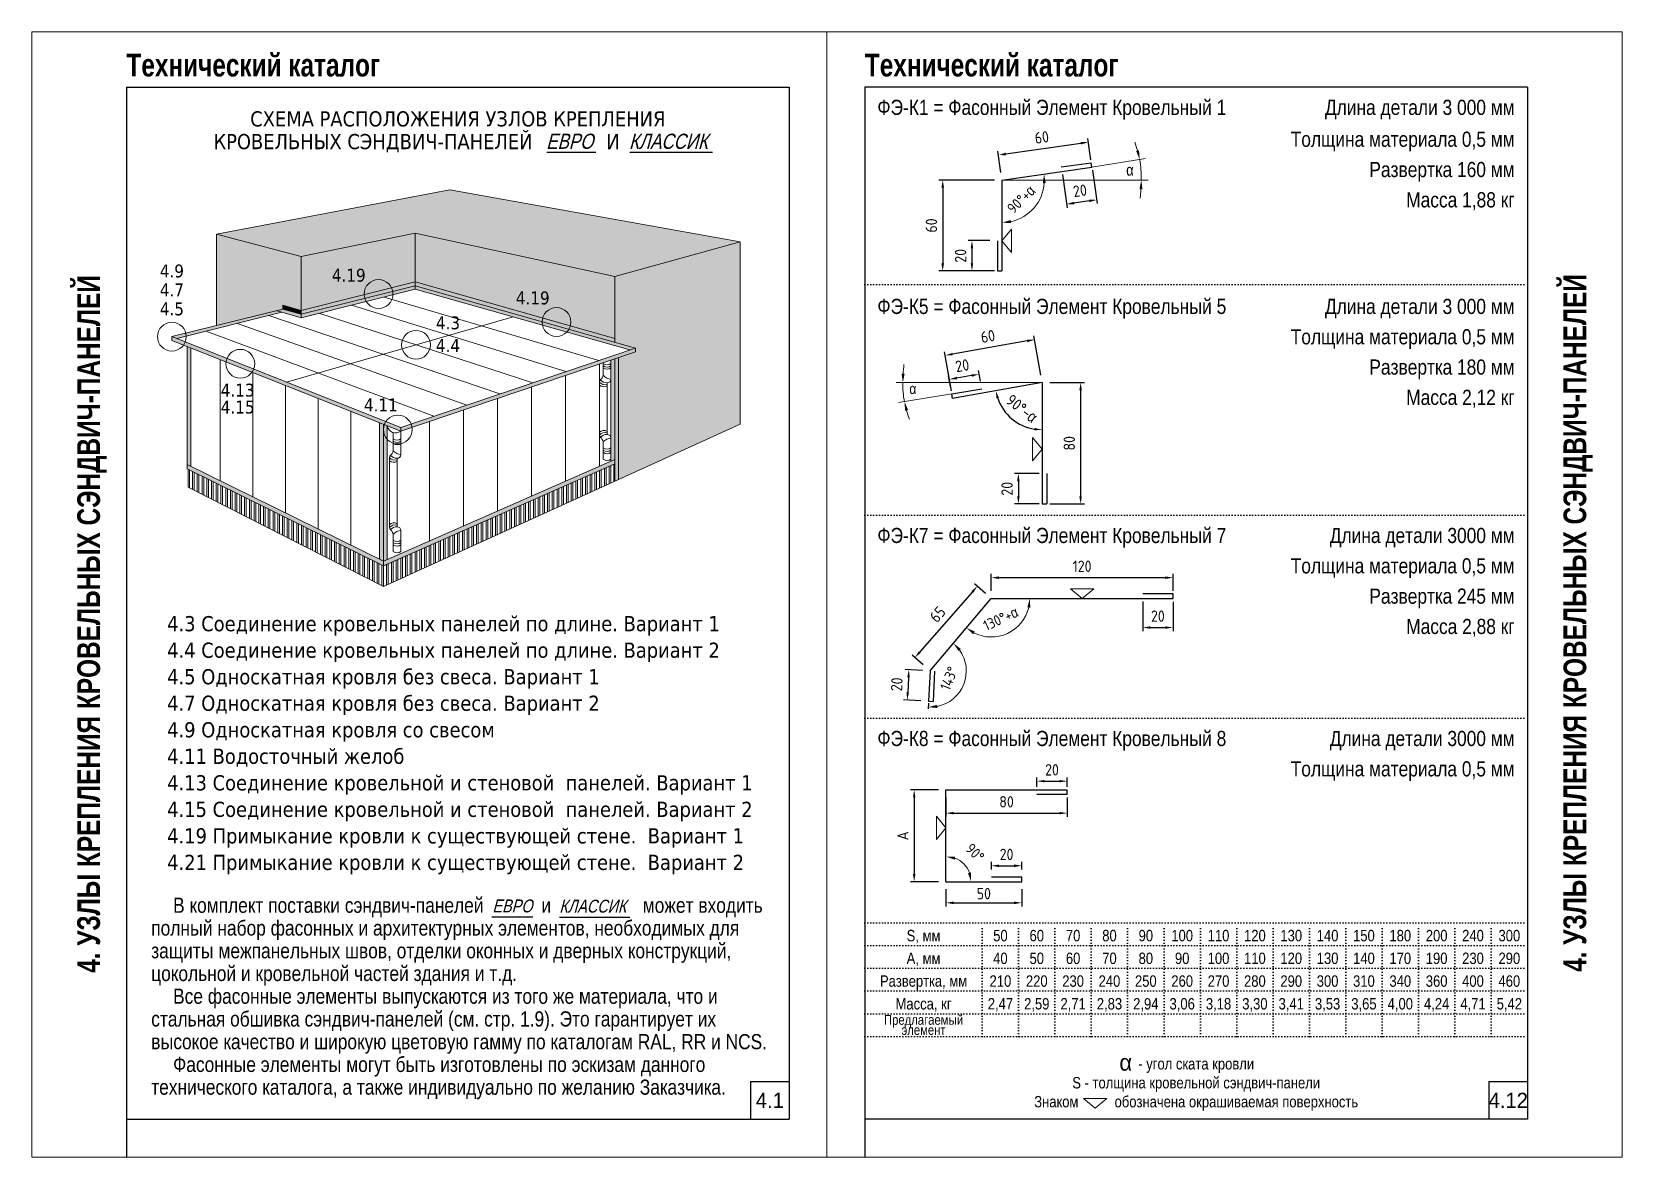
# Model space of a CAD drawing. Extents: x 5821 to 16321, y -13531 to 5774.
# Drawn here: x 5821 to 7921, y -9076 to -7591 of the extents above; entities that cross this region are included whole.
import ezdxf
from ezdxf.enums import TextEntityAlignment as Align

# ---------------------------------------------------------------- set-up
doc = ezdxf.new("R2010")
doc.units = 0
doc.header["$LTSCALE"] = 3
doc.linetypes.add('DOT2', pattern=[0.125, 0, -0.125])
doc.layers.get('0').update_dxf_attribs({"linetype": 'CONTINUOUS', "lineweight": 30})
doc.layers.get('DEFPOINTS').update_dxf_attribs({"linetype": 'CONTINUOUS'})
for name, color, linetype, lineweight in [('new_fill', 8, 'CONTINUOUS', 13), ('RAZMER', 7, 'CONTINUOUS', 9), ('Нащельники', 1, 'CONTINUOUS', 30), ('размер', 7, 'CONTINUOUS', 13), ('тонкий контур', 8, 'CONTINUOUS', 9)]:
    doc.layers.add(name, color=color, linetype=linetype, lineweight=lineweight)
doc.layers.add('Punktir', color=7, linetype='CONTINUOUS')
doc.styles.add('LOGO', font='HATTEN.TTF')
doc.styles.add('ROMANS', font='romans.shx', dxfattribs={"width": 0.85})
doc.styles.get("Standard").update_dxf_attribs({"font": 'TAHOMA.TTF'})
doc.styles.add('style1', font='ARIALN.TTF')
doc.styles.add('style2', font='impact.TTF')
doc.styles.add('курсив', font='ARIAL.TTF', dxfattribs={"width": 0.8, "oblique": 15})
doc.dimstyles.new('2.5', dxfattribs={"dimscale": 5, "dimtxt": 3, "dimasz": 2, "dimexe": 1, "dimexo": 2, "dimgap": 0, "dimtad": 0, "dimdec": 0, "dimlfac": 0.5, "dimzin": 9, "dimdsep": 46, "dimtxsty": 'ROMANS', "dimcen": -3, "dimdle": 1, "dimclrd": 256, "dimclre": 256, "dimclrt": 256, "dimadec": 0, "dimazin": 0, "dimtfac": 1, "dimtdec": 0, "dimtofl": 0, "dimtmove": 2, "dimatfit": 3, "dimfxl": 0, "dimtvp": 1, "dimtolj": 1, "dimtzin": 9, "dimarcsym": 0})
doc.dimstyles.get("Standard").update_dxf_attribs({"dimscale": 0, "dimtxt": 3, "dimasz": 3, "dimexe": 2.5, "dimexo": 2.5, "dimgap": 1.5, "dimtad": 0, "dimdec": 0, "dimzin": 9, "dimdsep": 46, "dimtxsty": 'ROMANS', "dimcen": -3, "dimdle": 1.25, "dimadec": 0, "dimazin": 0, "dimtfac": 0.75, "dimtdec": 0, "dimtofl": 0, "dimtmove": 2, "dimatfit": 3, "dimfxl": 0, "dimtvp": 1.5, "dimtolj": 1, "dimtzin": 0, "dimarcsym": 0})
pattern_1 = [(90, (-4683.2164, -11223.882), (-6.25, 1e-15), []), (90, (-4685.426, -11221.6725), (-6.25, 1e-15), [])]

msp = doc.modelspace()

# ---------------------------------------------------------------- texts
at = {"style": 'style1'}
for s, p in [('ФЭ-К1 = Фасонный Элемент Кровельный 1', (6937.63, -7700.91)), ('ФЭ-К5 = Фасонный Элемент Кровельный 5', (6937.63, -7963.58)), ('ФЭ-К7 = Фасонный Элемент Кровельный 7', (6937.63, -8265.84)), ('ФЭ-К8 = Фасонный Элемент Кровельный 8', (6937.63, -8533.74))]:
    msp.add_text(s, height=20, dxfattribs=at).set_placement(p)
for s, p in [('Длина детали 3 000 мм', (7779.09, -7700.91)), ('Толщина материала 0,5 мм', (7779.09, -7742.95)), ('Развертка 160 мм', (7779.09, -7782.93)), ('Масса 1,88 кг', (7779.09, -7822.93)), ('Длина детали 3 000 мм', (7779.09, -7963.58)), ('Длина детали 3 000 мм', (7779.09, -7963.58)), ('Толщина материала 0,5 мм', (7779.09, -8003.62)), ('Толщина материала 0,5 мм', (7779.09, -8003.62)), ('Развертка 180 мм', (7779.09, -8043.6)), ('Масса 2,12 кг', (7779.09, -8083.6)), ('Длина детали 3000 мм', (7779.09, -8265.84)), ('Толщина материала 0,5 мм', (7779.09, -8305.88)), ('Развертка 245 мм', (7779.09, -8345.88)), ('Масса 2,88 кг', (7779.09, -8385.88)), ('Длина детали 3000 мм', (7779.09, -8533.74)), ('Толщина материала 0,5 мм', (7779.09, -8573.78))]:
    msp.add_text(s, height=20, dxfattribs=at).set_placement(p, align=Align.RIGHT)
for s, p in [('СХЕМА РАСПОЛОЖЕНИЯ УЗЛОВ КРЕПЛЕНИЯ', (6383.59, -7716.09)), ('КРОВЕЛЬНЫХ СЭНДВИЧ-ПАНЕЛЕЙ', (6271.58, -7746.09)), ('И', (6588.5, -7746.09))]:
    msp.add_text(s, height=20).set_placement(p, align=Align.CENTER)
at = {"color": 1, "style": 'курсив', "oblique": 15, "width": 0.8}
for s, height, p in [('ЕВРО', 20, (6500.31, -7735.66)), ('КЛАССИК', 20, (6609.72, -7735.66)), ('ЕВРО', 17, (6429.25, -8744.72)), ('КЛАССИК', 17, (6517.64, -8745.02))]:
    msp.add_text(s, height=height, dxfattribs=at).set_placement(p, align=Align.MIDDLE_LEFT)
for s, p in [('4.9', (6006.05, -7906.83)), ('4.19', (6239.57, -7912.41)), ('4.7', (6006.05, -7931.83)), ('4.19', (6482.52, -7942.38)), ('4.5', (6006.05, -7956.83)), ('4.3', (6370.6, -7975.25)), ('4.4', (6370.6, -8005.11)), ('4.13', (6092.9, -8064.07)), ('4.15', (6092.9, -8086.42)), ('4.11', (6281.98, -8083.58))]:
    msp.add_text(s, height=17).set_placement(p, align=Align.MIDDLE_CENTER)
for s, p in [('4.3 Соединение кровельных панелей по длине. Вариант 1', (5999.8, -8372.23)), ('4.4 Соединение кровельных панелей по длине. Вариант 2', (5999.8, -8407.23)), ('4.5 Односкатная кровля без свеса. Вариант 1', (5999.8, -8442.23)), ('4.7 Односкатная кровля без свеса. Вариант 2', (5999.8, -8477.23)), ('4.9 Односкатная кровля со свесом', (5999.8, -8512.23)), ('4.11 Водосточный желоб', (5999.8, -8547.23)), ('4.13 Соединение кровельной и стеновой  панелей. Вариант 1', (5999.8, -8582.23)), ('4.15 Соединение кровельной и стеновой  панелей. Вариант 2', (5999.8, -8617.23)), ('4.19 Примыкание кровли к существующей стене.  Вариант 1', (5999.8, -8652.23)), ('4.21 Примыкание кровли к существующей стене.  Вариант 2', (5999.8, -8687.23))]:
    msp.add_text(s, height=20).set_placement(p, align=Align.MIDDLE_LEFT)
at = {"style": 'style1'}
for s, p in [('В комплект поставки сэндвич-панелей            и                   может входить', (6007.66, -8743.81)), ('полный набор фасонных и архитектурных элементов, необходимых для', (5978.77, -8773.81)), ('защиты межпанельных швов, отделки оконных и дверных конструкций,', (5978.77, -8803.81)), ('цокольной и кровельной частей здания и т.д.', (5978.77, -8833.81)), ('Все фасонные элементы выпускаются из того же материала, что и ', (6007.66, -8863.81)), ('стальная обшивка сэндвич-панелей (см. стр. 1.9). Это гарантирует их', (5978.77, -8893.81)), ('высокое качество и широкую цветовую гамму по каталогам RAL, RR и NCS.', (5978.77, -8923.81)), ('Фасонные элементы могут быть изготовлены по эскизам данного', (6007.66, -8953.81)), ('технического каталога, а также индивидуально по желанию Заказчика.', (5978.77, -8983.81))]:
    msp.add_text(s, height=20, dxfattribs=at).set_placement(p, align=Align.MIDDLE_LEFT)
for s, height, p in [('S, мм', 15, (6998.59, -8791.34)), ('50', 15, (7100.09, -8791.34)), ('60', 15, (7148.09, -8791.34)), ('70', 15, (7196.09, -8791.34)), ('80', 15, (7244.09, -8791.34)), ('90', 15, (7292.09, -8791.34)), ('100', 15, (7340.09, -8791.34)), ('110', 15, (7388.09, -8791.34)), ('120', 15, (7436.09, -8791.34)), ('130', 15, (7484.09, -8791.34)), ('140', 15, (7532.09, -8791.34)), ('150', 15, (7580.09, -8791.34)), ('180', 15, (7628.09, -8791.34)), ('200', 15, (7676.09, -8791.34)), ('240', 15, (7724.09, -8791.34)), ('300', 15, (7772.09, -8791.34)), ('А, мм', 15, (6998.59, -8821.34)), ('40', 15, (7100.09, -8821.34)), ('50', 15, (7148.09, -8821.34)), ('60', 15, (7196.09, -8821.34)), ('70', 15, (7244.09, -8821.34)), ('80', 15, (7292.09, -8821.34)), ('90', 15, (7340.09, -8821.34)), ('100', 15, (7388.09, -8821.34)), ('110', 15, (7436.09, -8821.34)), ('120', 15, (7484.09, -8821.34)), ('130', 15, (7532.09, -8821.34)), ('140', 15, (7580.09, -8821.34)), ('170', 15, (7628.09, -8821.34)), ('190', 15, (7676.09, -8821.34)), ('230', 15, (7724.09, -8821.34)), ('290', 15, (7772.09, -8821.34)), ('Развертка, мм', 15, (6998.59, -8851.34)), ('210', 15, (7100.09, -8851.34)), ('220', 15, (7148.09, -8851.34)), ('230', 15, (7196.09, -8851.34)), ('240', 15, (7244.09, -8851.34)), ('250', 15, (7292.09, -8851.34)), ('260', 15, (7340.09, -8851.34)), ('270', 15, (7388.09, -8851.34)), ('280', 15, (7436.09, -8851.34)), ('290', 15, (7484.09, -8851.34)), ('300', 15, (7532.09, -8851.34)), ('310', 15, (7580.09, -8851.34)), ('340', 15, (7628.09, -8851.34)), ('360', 15, (7676.09, -8851.34)), ('400', 15, (7724.09, -8851.34)), ('460', 15, (7772.09, -8851.34)), ('Масса, кг', 15, (6998.59, -8881.34)), ('2,47', 15, (7100.09, -8881.34)), ('2,59', 15, (7148.09, -8881.34)), ('2,71', 15, (7196.09, -8881.34)), ('2,83', 15, (7244.09, -8881.34)), ('2,94', 15, (7292.09, -8881.34)), ('3,06', 15, (7340.09, -8881.34)), ('3,18', 15, (7388.09, -8881.34)), ('3,30', 15, (7436.09, -8881.34)), ('3,41', 15, (7484.09, -8881.34)), ('3,53', 15, (7532.09, -8881.34)), ('3,65', 15, (7580.09, -8881.34)), ('4,00', 15, (7628.09, -8881.34)), ('4,24', 15, (7676.09, -8881.34)), ('4,71', 15, (7724.09, -8881.34)), ('5,42', 15, (7772.09, -8881.34)), ('Предлагаемый', 13, (6998.59, -8901.51)), ('элемент', 13, (6998.59, -8914.92)), ('- угол ската кровли', 15, (7358.59, -8960.5)), ('S - толщина кровельной сэндвич-панели', 15, (7358.59, -8985.5)), ('Знаком          обозначена окрашиваемая поверхность', 15, (7358.59, -9010.5))]:
    msp.add_text(s, height=height, dxfattribs=at).set_placement(p, align=Align.CENTER)
at = {"insert": (7265.56, -8951.39), "char_height": 13, "attachment_point": 5, "style": 'style1'}
msp.add_mtext('\\A1;{\\fGreekS|b0|i0|c204|p0;\\H1.667x;a}', dxfattribs=at)
at = {"layer": 'new_fill', "style": 'style2'}
for p in [(5946.09, -7650.19), (6921.1, -7650.19)]:
    msp.add_text('Технический каталог', height=30, dxfattribs=at).set_placement(p)
msp.add_text('4. УЗЛЫ КРЕПЛЕНИЯ КРОВЕЛЬНЫХ СЭНДВИЧ-ПАНЕЛЕЙ', height=30, rotation=90, dxfattribs=at).set_placement((5911.09, -8372.67), align=Align.CENTER)
msp.add_text('4. УЗЛЫ КРЕПЛЕНИЯ КРОВЕЛЬНЫХ СЭНДВИЧ-ПАНЕЛЕЙ', height=30, rotation=90, dxfattribs=at).set_placement((7858.59, -8371.36), align=Align.MIDDLE_CENTER)
at = {"layer": 'new_fill', "style": 'LOGO'}
for s, p in [('4.1', (6795.64, -9001.24)), ('4.12', (7770.64, -9001.24))]:
    msp.add_text(s, height=20, dxfattribs=at).set_placement(p, align=Align.MIDDLE_CENTER)
at = {"layer": 'RAZMER', "attachment_point": 5, "style": 'ROMANS'}
for insert, char_height in [((7271.09, -7773.62), 15), ((6984.5, -8062.31), 14)]:
    msp.add_mtext('\\A1;{\\fGreekS|b0|i0|c204|p0;α}', dxfattribs=dict(at, insert=insert, char_height=char_height))

# ---------------------------------------------------------------- blocks, each defined once
blk = doc.blocks.new('*D1060')
at = {"layer": 'DEFPOINTS', "color": 0, "transparency": 16777216}
for p in [(7216.2, -7736.9), (7220.9, -7769.9), (7102.1, -7786.8)]:
    blk.add_point(p, dxfattribs=at)
at = {"layer": 'RAZMER', "lineweight": -2, "transparency": 16777216}
for p, q in [((7100.7, -7776.9), (7096.7, -7748.9)), ((7107.3, -7752.4), (7206.3, -7738.3)), ((7219.5, -7760), (7215.5, -7731.9))]:
    blk.add_line(p, q, dxfattribs=at)
at = {"layer": 'RAZMER', "transparency": 16777216}
for points in [[(7206, -7736.6), (7206.5, -7739.9), (7216.2, -7736.9)], [(7107, -7750.8), (7107.5, -7754.1), (7097.4, -7753.9)]]:
    blk.add_solid(points, dxfattribs=at)
at = {"layer": 'RAZMER', "transparency": 16777216, "insert": (7154.7, -7730.5), "char_height": 15, "attachment_point": 5, "rotation": 8.1376, "style": 'ROMANS'}
blk.add_mtext('\\A1;60', dxfattribs=at)
blk = doc.blocks.new('*D1061')
at = {"layer": 'DEFPOINTS', "color": 0, "transparency": 16777216}
for p in [(7102.1, -7786.8), (7023.9, -7906.8), (7102.1, -7906.8)]:
    blk.add_point(p, dxfattribs=at)
at = {"layer": 'RAZMER', "lineweight": -2, "transparency": 16777216}
for p, q in [((7092.1, -7786.8), (7018.9, -7786.8)), ((7023.9, -7796.8), (7023.9, -7896.8)), ((7092.1, -7906.8), (7018.9, -7906.8))]:
    blk.add_line(p, q, dxfattribs=at)
at = {"layer": 'RAZMER', "transparency": 16777216}
for points in [[(7022.2, -7796.8), (7025.6, -7796.8), (7023.9, -7786.8)], [(7022.2, -7896.8), (7025.6, -7896.8), (7023.9, -7906.8)]]:
    blk.add_solid(points, dxfattribs=at)
at = {"layer": 'RAZMER', "transparency": 16777216, "insert": (7008.9, -7846.8), "char_height": 15, "attachment_point": 5, "rotation": 90, "style": 'ROMANS'}
blk.add_mtext('\\A1;60', dxfattribs=at)
blk = doc.blocks.new('*D1062')
at = {"layer": 'DEFPOINTS', "color": 0, "transparency": 16777216}
for p in [(7096.1, -7866.8), (7062.5, -7906.8), (7096.1, -7906.8)]:
    blk.add_point(p, dxfattribs=at)
at = {"layer": 'RAZMER', "lineweight": -2, "transparency": 16777216}
for p, q in [((7086.1, -7866.8), (7057.5, -7866.8)), ((7062.5, -7876.8), (7062.5, -7896.8)), ((7086.1, -7906.8), (7057.5, -7906.8))]:
    blk.add_line(p, q, dxfattribs=at)
at = {"layer": 'RAZMER', "transparency": 16777216}
for points in [[(7060.8, -7876.8), (7064.1, -7876.8), (7062.5, -7866.8)], [(7060.8, -7896.8), (7064.1, -7896.8), (7062.5, -7906.8)]]:
    blk.add_solid(points, dxfattribs=at)
at = {"layer": 'RAZMER', "transparency": 16777216, "insert": (7047.5, -7886.8), "char_height": 15, "attachment_point": 5, "rotation": 90, "style": 'ROMANS'}
blk.add_mtext('\\A1;20', dxfattribs=at)
blk = doc.blocks.new('*D1063')
at = {"layer": 'DEFPOINTS', "color": 0, "transparency": 16777216}
for p in [(7220.9, -7769.9), (7102.1, -7786.8), (7102.1, -7786.8), (7153.1, -7810.2), (7102.1, -7906.8)]:
    blk.add_point(p, dxfattribs=at)
at = {"layer": 'RAZMER', "color": 0, "lineweight": 0, "transparency": 16777216}
blk.add_arc((7102.1, -7786.8), 56.1, 282.2747, 355.8629, dxfattribs=at)
at = {"layer": 'RAZMER', "color": 0, "transparency": 16777216}
for points in [[(7156.1, -7791), (7160.1, -7790.8), (7157.7, -7778.9)], [(7114.2, -7843.7), (7113.8, -7839.7), (7102.1, -7843)]]:
    blk.add_solid(points, dxfattribs=at)
at = {"layer": 'RAZMER', "color": 0, "transparency": 16777216, "insert": (7127.5, -7812.4), "char_height": 14, "attachment_point": 5, "rotation": 44.9042, "style": 'ROMANS'}
blk.add_mtext('\\A1;{\\Fromans.shx|c204;90}°{\\Fromans.shx|c204;+\\fGreekS|b0|i0|c204|p0;α}', dxfattribs=at)
blk = doc.blocks.new('*D1064')
at = {"layer": 'DEFPOINTS', "color": 0, "transparency": 16777216}
for p in [(7180.4, -7769.6), (7220, -7763.9), (7187.5, -7818.6)]:
    blk.add_point(p, dxfattribs=at)
at = {"layer": 'RAZMER', "lineweight": -2, "transparency": 16777216}
for p, q in [((7181.9, -7779.5), (7188.2, -7823.6)), ((7221.5, -7773.8), (7227.8, -7817.9)), ((7217.2, -7814.4), (7197.4, -7817.2))]:
    blk.add_line(p, q, dxfattribs=at)
at = {"layer": 'RAZMER', "transparency": 16777216}
for points in [[(7197.1, -7815.6), (7197.6, -7818.9), (7187.5, -7818.6)], [(7216.9, -7812.7), (7217.4, -7816), (7227.1, -7813)]]:
    blk.add_solid(points, dxfattribs=at)
at = {"layer": 'RAZMER', "transparency": 16777216, "insert": (7205.1, -7800.9), "char_height": 15, "attachment_point": 5, "rotation": 8.1376, "style": 'ROMANS'}
blk.add_mtext('\\A1;20', dxfattribs=at)
blk = doc.blocks.new('*D1065')
at = {"layer": 'DEFPOINTS', "color": 0, "transparency": 16777216}
for p in [(7155.2, -8054.2), (7155.2, -8214.2), (7206, -8214.2)]:
    blk.add_point(p, dxfattribs=at)
at = {"layer": 'RAZMER', "lineweight": -2, "transparency": 16777216}
for p, q in [((7165.2, -8054.2), (7211, -8054.2)), ((7206, -8064.2), (7206, -8204.2)), ((7165.2, -8214.2), (7211, -8214.2))]:
    blk.add_line(p, q, dxfattribs=at)
at = {"layer": 'RAZMER', "transparency": 16777216}
for points in [[(7204.3, -8064.2), (7207.6, -8064.2), (7206, -8054.2)], [(7204.3, -8204.2), (7207.6, -8204.2), (7206, -8214.2)]]:
    blk.add_solid(points, dxfattribs=at)
at = {"layer": 'RAZMER', "transparency": 16777216, "insert": (7191, -8134.2), "char_height": 15, "attachment_point": 5, "rotation": 90, "style": 'ROMANS'}
blk.add_mtext('\\A1;80', dxfattribs=at)
blk = doc.blocks.new('*D1066')
at = {"layer": 'DEFPOINTS', "color": 0, "transparency": 16777216}
for p in [(7161.2, -8174.2), (7123.8, -8214.2), (7161.2, -8214.2)]:
    blk.add_point(p, dxfattribs=at)
at = {"layer": 'RAZMER', "lineweight": -2, "transparency": 16777216}
for p, q in [((7151.2, -8174.2), (7118.8, -8174.2)), ((7123.8, -8184.2), (7123.8, -8204.2)), ((7151.2, -8214.2), (7118.8, -8214.2))]:
    blk.add_line(p, q, dxfattribs=at)
at = {"layer": 'RAZMER', "transparency": 16777216}
for points in [[(7122.1, -8184.2), (7125.4, -8184.2), (7123.8, -8174.2)], [(7122.1, -8204.2), (7125.4, -8204.2), (7123.8, -8214.2)]]:
    blk.add_solid(points, dxfattribs=at)
at = {"layer": 'RAZMER', "transparency": 16777216, "insert": (7108.8, -8194.2), "char_height": 15, "attachment_point": 5, "rotation": 90, "style": 'ROMANS'}
blk.add_mtext('\\A1;20', dxfattribs=at)
blk = doc.blocks.new('*D1067')
at = {"layer": 'DEFPOINTS', "color": 0, "transparency": 16777216}
for p in [(7027, -8018.3), (7155.2, -8054.2), (7037, -8075)]:
    blk.add_point(p, dxfattribs=at)
at = {"layer": 'RAZMER', "lineweight": -2, "transparency": 16777216}
for p, q in [((7135.3, -7999.2), (7036.9, -8016.6)), ((7153.5, -8044.3), (7144.3, -7992.6)), ((7035.3, -8065.2), (7026.1, -8013.4))]:
    blk.add_line(p, q, dxfattribs=at)
at = {"layer": 'RAZMER', "transparency": 16777216}
for points in [[(7135.1, -7997.6), (7135.6, -8000.9), (7145.2, -7997.5)], [(7036.6, -8014.9), (7037.2, -8018.2), (7027, -8018.3)]]:
    blk.add_solid(points, dxfattribs=at)
at = {"layer": 'RAZMER', "transparency": 16777216, "insert": (7083.5, -7993.1), "char_height": 15, "attachment_point": 5, "rotation": 10, "style": 'ROMANS'}
blk.add_mtext('\\A1;60', dxfattribs=at)
blk = doc.blocks.new('*D1068')
at = {"layer": 'DEFPOINTS', "color": 0, "transparency": 16777216}
for p in [(7032.6, -8049.9), (7075.4, -8062.2), (7036, -8069.1)]:
    blk.add_point(p, dxfattribs=at)
at = {"layer": 'RAZMER', "lineweight": -2, "transparency": 16777216}
for p, q in [((7073.6, -8052.3), (7071.1, -8038)), ((7034.2, -8059.3), (7031.7, -8045)), ((7062.1, -8044.7), (7042.4, -8048.2))]:
    blk.add_line(p, q, dxfattribs=at)
at = {"layer": 'RAZMER', "transparency": 16777216}
for points in [[(7061.8, -8043.1), (7062.4, -8046.4), (7072, -8043)], [(7042.1, -8046.5), (7042.7, -8049.8), (7032.6, -8049.9)]]:
    blk.add_solid(points, dxfattribs=at)
at = {"layer": 'RAZMER', "transparency": 16777216, "insert": (7049.7, -8031.7), "char_height": 15, "attachment_point": 5, "rotation": 10, "style": 'ROMANS'}
blk.add_mtext('\\A1;20', dxfattribs=at)
blk = doc.blocks.new('*D1069')
at = {"layer": 'DEFPOINTS', "color": 0, "transparency": 16777216}
for p in [(7155.2, -8054.2), (7155.2, -8054.2), (7037, -8075), (7105.3, -8091.3), (7155.2, -8214.2)]:
    blk.add_point(p, dxfattribs=at)
at = {"layer": 'RAZMER', "lineweight": -2, "transparency": 16777216}
blk.add_arc((7155.2, -8054.2), 62.2, 199.226, 260.774, dxfattribs=at)
at = {"layer": 'RAZMER', "transparency": 16777216}
for points in [[(7094.9, -8075.1), (7098.1, -8074.2), (7094, -8065)], [(7145.4, -8113.9), (7145.1, -8117.2), (7155.2, -8116.4)]]:
    blk.add_solid(points, dxfattribs=at)
at = {"layer": 'RAZMER', "transparency": 16777216, "insert": (7128.4, -8088.3), "char_height": 15, "attachment_point": 5, "rotation": 321.9081, "style": 'ROMANS'}
blk.add_mtext('\\A1;{\\Fromans.shx|c204;90°-\\fGreekS|b0|i0|c204|p0;α}', dxfattribs=at)
blk = doc.blocks.new('*D1070')
at = {"layer": 'DEFPOINTS', "color": 0, "transparency": 16777216}
for p in [(7028.2, -8712.7), (7128.2, -8712.7), (7128.2, -8740.6)]:
    blk.add_point(p, dxfattribs=at)
at = {"layer": 'RAZMER', "lineweight": -2, "transparency": 16777216}
for p, q in [((7028.2, -8722.7), (7028.2, -8745.6)), ((7128.2, -8722.7), (7128.2, -8745.6)), ((7038.2, -8740.6), (7118.2, -8740.6))]:
    blk.add_line(p, q, dxfattribs=at)
at = {"layer": 'RAZMER', "transparency": 16777216}
for points in [[(7038.2, -8739), (7038.2, -8742.3), (7028.2, -8740.6)], [(7118.2, -8739), (7118.2, -8742.3), (7128.2, -8740.6)]]:
    blk.add_solid(points, dxfattribs=at)
at = {"layer": 'RAZMER', "transparency": 16777216, "insert": (7078.2, -8728.4), "char_height": 15, "attachment_point": 5, "style": 'ROMANS'}
blk.add_mtext('\\A1;{\\Fromans.shx|c204;50}', dxfattribs=at)
blk = doc.blocks.new('*D1071')
at = {"layer": 'DEFPOINTS', "color": 0, "transparency": 16777216}
for p in [(7028.2, -8591.6), (6986.2, -8712.7), (7028.2, -8712.7)]:
    blk.add_point(p, dxfattribs=at)
at = {"layer": 'RAZMER', "lineweight": -2, "transparency": 16777216}
for p, q in [((7018.2, -8591.6), (6981.2, -8591.6)), ((6986.2, -8601.6), (6986.2, -8702.7)), ((7018.2, -8712.7), (6981.2, -8712.7))]:
    blk.add_line(p, q, dxfattribs=at)
at = {"layer": 'RAZMER', "transparency": 16777216}
for points in [[(6984.6, -8601.6), (6987.9, -8601.6), (6986.2, -8591.6)], [(6984.6, -8702.7), (6987.9, -8702.7), (6986.2, -8712.7)]]:
    blk.add_solid(points, dxfattribs=at)
at = {"layer": 'RAZMER', "transparency": 16777216, "insert": (6971.2, -8652.2), "char_height": 15, "attachment_point": 5, "rotation": 90, "style": 'ROMANS'}
blk.add_mtext('\\A1;{\\Fromans.shx|c204;А}', dxfattribs=at)
blk = doc.blocks.new('*D1072')
at = {"layer": 'DEFPOINTS', "color": 0, "transparency": 16777216}
for p in [(7007.2, -8434.6), (6977.1, -8473.1), (7005.1, -8474.5)]:
    blk.add_point(p, dxfattribs=at)
at = {"layer": 'RAZMER', "lineweight": -2, "transparency": 16777216}
for p, q in [((6997.2, -8434.1), (6974.2, -8432.9)), ((6978.7, -8443.1), (6977.7, -8463.1)), ((6995.1, -8474), (6972.1, -8472.8))]:
    blk.add_line(p, q, dxfattribs=at)
at = {"layer": 'RAZMER', "transparency": 16777216}
for points in [[(6977, -8443), (6980.4, -8443.2), (6979.2, -8433.1)], [(6976, -8463), (6979.3, -8463.2), (6977.1, -8473.1)]]:
    blk.add_solid(points, dxfattribs=at)
at = {"layer": 'RAZMER', "transparency": 16777216, "insert": (6963.2, -8452.3), "char_height": 15, "attachment_point": 5, "rotation": 87, "style": 'ROMANS'}
blk.add_mtext('\\A1;20', dxfattribs=at)
blk = doc.blocks.new('*D1073')
at = {"layer": 'DEFPOINTS', "color": 0, "transparency": 16777216}
for p in [(7088, -8338.9), (6987.1, -8417.1), (7005.5, -8433.2)]:
    blk.add_point(p, dxfattribs=at)
at = {"layer": 'RAZMER', "lineweight": -2, "transparency": 16777216}
for p, q in [((7063.1, -8330.3), (6993.7, -8409.5)), ((7080.5, -8332.3), (7065.9, -8319.5)), ((6998, -8426.6), (6983.4, -8413.8))]:
    blk.add_line(p, q, dxfattribs=at)
at = {"layer": 'RAZMER', "transparency": 16777216}
for points in [[(7061.8, -8329.2), (7064.3, -8331.4), (7069.6, -8322.8)], [(6992.5, -8408.4), (6995, -8410.6), (6987.1, -8417.1)]]:
    blk.add_solid(points, dxfattribs=at)
at = {"layer": 'RAZMER', "transparency": 16777216, "insert": (7017.1, -8360), "char_height": 15, "attachment_point": 5, "rotation": 48.8047, "style": 'ROMANS'}
blk.add_mtext('\\A1;{\\Fromans.shx|c204;65}', dxfattribs=at)
blk = doc.blocks.new('*D1074')
at = {"layer": 'DEFPOINTS', "color": 0, "transparency": 16777216}
for p in [(7288, -8332.9), (7328, -8333.4), (7328, -8377.3)]:
    blk.add_point(p, dxfattribs=at)
at = {"layer": 'RAZMER', "lineweight": -2, "transparency": 16777216}
for p, q in [((7288, -8342.9), (7288, -8382.3)), ((7328, -8343.4), (7328, -8382.3)), ((7298, -8377.3), (7318, -8377.3))]:
    blk.add_line(p, q, dxfattribs=at)
at = {"layer": 'RAZMER', "transparency": 16777216}
for points in [[(7298, -8375.7), (7298, -8379), (7288, -8377.3)], [(7318, -8375.7), (7318, -8379), (7328, -8377.3)]]:
    blk.add_solid(points, dxfattribs=at)
at = {"layer": 'RAZMER', "transparency": 16777216, "insert": (7308, -8362.3), "char_height": 15, "attachment_point": 5, "style": 'ROMANS'}
blk.add_mtext('\\A1;20', dxfattribs=at)
blk = doc.blocks.new('*D1075')
at = {"layer": 'DEFPOINTS', "color": 0, "transparency": 16777216}
for p in [(7088, -8338.9), (7007.2, -8434.6), (7007.2, -8434.6), (7005.1, -8474.5), (7040.7, -8468.6)]:
    blk.add_point(p, dxfattribs=at)
at = {"layer": 'RAZMER', "color": 0, "lineweight": -2, "transparency": 16777216}
blk.add_line((7004.9, -8477), (7004.5, -8484.8), dxfattribs=at)
at = {"layer": 'RAZMER', "color": 0, "lineweight": 0, "transparency": 16777216}
blk.add_arc((7007.2, -8434.6), 47.8, 281.4155, 35.3891, dxfattribs=at)
at = {"layer": 'RAZMER', "color": 0, "transparency": 16777216}
for points in [[(7044.7, -8408.2), (7047.6, -8405.5), (7038, -8398.1)], [(7016.8, -8483.5), (7016.5, -8479.5), (7004.7, -8482.3)]]:
    blk.add_solid(points, dxfattribs=at)
at = {"layer": 'RAZMER', "color": 0, "transparency": 16777216, "insert": (7032.1, -8444.5), "char_height": 14, "attachment_point": 5, "rotation": 68.4023, "style": 'ROMANS'}
blk.add_mtext('\\A1;143°', dxfattribs=at)
blk = doc.blocks.new('*D1076')
at = {"layer": 'DEFPOINTS', "color": 0, "transparency": 16777216}
for p in [(7328, -8311.5), (7088, -8338.9), (7328, -8338.9)]:
    blk.add_point(p, dxfattribs=at)
at = {"layer": 'RAZMER', "lineweight": -2, "transparency": 16777216}
for p, q in [((7088, -8328.9), (7088, -8306.5)), ((7098, -8311.5), (7318, -8311.5)), ((7328, -8328.9), (7328, -8306.5))]:
    blk.add_line(p, q, dxfattribs=at)
at = {"layer": 'RAZMER', "transparency": 16777216}
for points in [[(7098, -8309.9), (7098, -8313.2), (7088, -8311.5)], [(7318, -8309.9), (7318, -8313.2), (7328, -8311.5)]]:
    blk.add_solid(points, dxfattribs=at)
at = {"layer": 'RAZMER', "transparency": 16777216, "insert": (7208, -8296.5), "char_height": 15, "attachment_point": 5, "style": 'ROMANS'}
blk.add_mtext('\\A1;120', dxfattribs=at)
blk = doc.blocks.new('*D1077')
at = {"layer": 'DEFPOINTS', "color": 0, "transparency": 16777216}
for p in [(7128.2, -8691.7), (7088.2, -8706.7), (7128.2, -8706.7)]:
    blk.add_point(p, dxfattribs=at)
at = {"layer": 'RAZMER', "lineweight": -2, "transparency": 16777216}
for p, q in [((7088.2, -8696.7), (7088.2, -8686.7)), ((7098.2, -8691.7), (7118.2, -8691.7)), ((7128.2, -8696.7), (7128.2, -8686.7))]:
    blk.add_line(p, q, dxfattribs=at)
at = {"layer": 'RAZMER', "transparency": 16777216}
for points in [[(7098.2, -8690), (7098.2, -8693.4), (7088.2, -8691.7)], [(7118.2, -8690), (7118.2, -8693.4), (7128.2, -8691.7)]]:
    blk.add_solid(points, dxfattribs=at)
at = {"layer": 'RAZMER', "transparency": 16777216, "insert": (7108.2, -8676.7), "char_height": 15, "attachment_point": 5, "style": 'ROMANS'}
blk.add_mtext('\\A1;20', dxfattribs=at)
blk = doc.blocks.new('*D1078')
at = {"layer": 'DEFPOINTS', "color": 0, "transparency": 16777216}
for p in [(7088, -8338.9), (7088, -8338.9), (7179.4, -8338.9), (7055.2, -8377.8), (7090.9, -8389.7)]:
    blk.add_point(p, dxfattribs=at)
at = {"layer": 'RAZMER', "color": 0, "lineweight": 0, "transparency": 16777216}
blk.add_arc((7088, -8338.9), 50.9, 243.3347, 346.47, dxfattribs=at)
at = {"layer": 'RAZMER', "color": 0, "transparency": 16777216}
for points in [[(7135.6, -8350.6), (7139.5, -8351), (7139, -8338.9)], [(7064.1, -8386.1), (7066.3, -8382.7), (7055.2, -8377.8)]]:
    blk.add_solid(points, dxfattribs=at)
at = {"layer": 'RAZMER', "color": 0, "transparency": 16777216, "insert": (7100.5, -8365.8), "char_height": 14, "attachment_point": 5, "rotation": 24.9023, "style": 'ROMANS'}
blk.add_mtext('\\A1;130°{\\Fromans.shx|c204;+\\fGreekS|b0|i0|c204|p0;α}', dxfattribs=at)
blk = doc.blocks.new('*D1079')
at = {"layer": 'DEFPOINTS', "color": 0, "transparency": 16777216}
for p in [(7028.2, -8612.3), (7028.2, -8712.3), (7028.2, -8712.7), (7056.9, -8696.1), (7128.2, -8712.7)]:
    blk.add_point(p, dxfattribs=at)
at = {"layer": 'RAZMER', "color": 0, "lineweight": 0, "transparency": 16777216}
blk.add_arc((7028.2, -8712.7), 33.2, 20.8336, 69.1664, dxfattribs=at)
at = {"layer": 'RAZMER', "color": 0, "transparency": 16777216}
for points in [[(7039.6, -8683.7), (7040.3, -8679.7), (7028.2, -8679.5)], [(7061.2, -8700.5), (7057.2, -8701.3), (7061.4, -8712.7)]]:
    blk.add_solid(points, dxfattribs=at)
at = {"layer": 'RAZMER', "color": 0, "transparency": 16777216, "insert": (7066.5, -8674.4), "char_height": 14, "attachment_point": 5, "rotation": 315, "style": 'ROMANS'}
blk.add_mtext('\\A1;90°', dxfattribs=at)
blk = doc.blocks.new('*D1080')
at = {"layer": 'DEFPOINTS', "color": 0, "transparency": 16777216}
for p in [(7028.2, -8591.6), (7188.2, -8591.6), (7188.2, -8622.3)]:
    blk.add_point(p, dxfattribs=at)
at = {"layer": 'RAZMER', "lineweight": -2, "transparency": 16777216}
for p, q in [((7028.2, -8601.6), (7028.2, -8627.3)), ((7188.2, -8601.6), (7188.2, -8627.3)), ((7038.2, -8622.3), (7178.2, -8622.3))]:
    blk.add_line(p, q, dxfattribs=at)
at = {"layer": 'RAZMER', "transparency": 16777216}
for points in [[(7038.2, -8620.6), (7038.2, -8623.9), (7028.2, -8622.3)], [(7178.2, -8620.6), (7178.2, -8623.9), (7188.2, -8622.3)]]:
    blk.add_solid(points, dxfattribs=at)
at = {"layer": 'RAZMER', "transparency": 16777216, "insert": (7108.2, -8607.3), "char_height": 15, "attachment_point": 5, "style": 'ROMANS'}
blk.add_mtext('\\A1;80', dxfattribs=at)
blk = doc.blocks.new('*D1081')
at = {"layer": 'DEFPOINTS', "color": 0, "transparency": 16777216}
for p in [(7188.2, -8580.1), (7148.2, -8597.6), (7188.2, -8597.6)]:
    blk.add_point(p, dxfattribs=at)
at = {"layer": 'RAZMER', "lineweight": -2, "transparency": 16777216}
for p, q in [((7148.2, -8587.6), (7148.2, -8575.1)), ((7158.2, -8580.1), (7178.2, -8580.1)), ((7188.2, -8587.6), (7188.2, -8575.1))]:
    blk.add_line(p, q, dxfattribs=at)
at = {"layer": 'RAZMER', "transparency": 16777216}
for points in [[(7158.2, -8578.4), (7158.2, -8581.7), (7148.2, -8580.1)], [(7178.2, -8578.4), (7178.2, -8581.7), (7188.2, -8580.1)]]:
    blk.add_solid(points, dxfattribs=at)
at = {"layer": 'RAZMER', "transparency": 16777216, "insert": (7168.2, -8565.1), "char_height": 15, "attachment_point": 5, "style": 'ROMANS'}
blk.add_mtext('\\A1;20', dxfattribs=at)

# ---------------------------------------------------------------- dimensions: what is measured, and where the dimension line sits
at = {"layer": 'RAZMER'}
for p1, p2, distance, picture, middle in [((7102.1, -7786.84), (7220.89, -7769.86), 33.33, '*D1060', (7154.66, -7730.51)), ((7220.04, -7763.92), (7180.45, -7769.58), 49.54, '*D1064', (7205.13, -7800.94)), ((7155.19, -8054.18), (7037.01, -8075.02), -57.58, '*D1067', (7083.5, -7993.13)), ((7075.36, -8062.16), (7035.97, -8069.11), -19.49, '*D1068', (7049.68, -8031.67)), ((7007.17, -8434.59), (7005.07, -8474.53), -27.98, '*D1072', (6963.2, -8452.31))]:
    dim = msp.add_aligned_dim(p1=p1, p2=p2, distance=distance, dimstyle='2.5', dxfattribs=at)
    dim.commit()
    dim.dimension.update_dxf_attribs({"geometry": picture, "text_midpoint": middle})
dim = msp.add_angular_dim_2l(base=(7153.14, -7810.18), line1=((7102.1, -7786.84), (7102.1, -7906.84)), line2=((7102.1, -7786.84), (7220.89, -7769.86)), text='{\\Fromans.shx|c204;90}°{\\Fromans.shx|c204;+\\fGreekS|b0|i0|c204|p0;α}', dimstyle='Standard', override={"dimscale": 1, "dimtxt": 14, "dimasz": 12, "dimlwd": 0}, dxfattribs=at)
dim.commit()
dim.dimension.update_dxf_attribs({"geometry": '*D1063', "text_midpoint": (7127.52, -7812.35), "dimtype": 162})
for base, p1, p2, picture, middle in [((7023.91, -7906.84), (7102.1, -7786.84), (7102.1, -7906.84), '*D1061', (7008.91, -7846.84)), ((7062.48, -7906.84), (7096.1, -7866.84), (7096.1, -7906.84), '*D1062', (7047.48, -7886.84)), ((7205.95, -8214.18), (7155.19, -8054.18), (7155.19, -8214.18), '*D1065', (7190.95, -8134.18)), ((7123.76, -8214.18), (7161.19, -8174.18), (7161.19, -8214.18), '*D1066', (7108.76, -8194.18))]:
    dim = msp.add_linear_dim(base=base, p1=p1, p2=p2, angle=90, dimstyle='2.5', dxfattribs=at)
    dim.commit()
    dim.dimension.update_dxf_attribs({"geometry": picture, "text_midpoint": middle})
dim = msp.add_angular_dim_2l(base=(7105.32, -8091.31), line1=((7155.19, -8054.18), (7155.19, -8214.18)), line2=((7155.19, -8054.18), (7037.01, -8075.02)), text='{\\Fromans.shx|c204;90°-\\fGreekS|b0|i0|c204|p0;α}', dimstyle='2.5', dxfattribs=at)
dim.commit()
dim.dimension.update_dxf_attribs({"geometry": '*D1069', "text_midpoint": (7128.41, -8088.34), "dimtype": 162})
for base, p1, p2, picture, middle in [((7328.03, -8311.52), (7088.03, -8338.88), (7328.03, -8338.88), '*D1076', (7208.03, -8296.52)), ((7328.03, -8377.34), (7288.03, -8332.88), (7328.03, -8333.43), '*D1074', (7308.03, -8362.34)), ((7188.18, -8580.05), (7148.18, -8597.62), (7188.18, -8597.62), '*D1081', (7168.18, -8565.05)), ((7188.18, -8622.28), (7028.18, -8591.62), (7188.18, -8591.62), '*D1080', (7108.18, -8607.28)), ((7128.18, -8691.71), (7088.18, -8706.71), (7128.18, -8706.71), '*D1077', (7108.18, -8676.71))]:
    dim = msp.add_linear_dim(base=base, p1=p1, p2=p2, dimstyle='2.5', dxfattribs=at)
    dim.commit()
    dim.dimension.update_dxf_attribs({"geometry": picture, "text_midpoint": middle})
dim = msp.add_aligned_dim(p1=(7088.03, -8338.88), p2=(7005.51, -8433.16), distance=-24.44, text='{\\Fromans.shx|c204;65}', dimstyle='2.5', dxfattribs=at)
dim.commit()
dim.dimension.update_dxf_attribs({"geometry": '*D1073', "text_midpoint": (7017.1, -8360.05)})
for base, line1, line2, picture, middle in [((7040.75, -8468.63), ((7007.17, -8434.59), (7005.07, -8474.53)), ((7007.17, -8434.59), (7088.03, -8338.88)), '*D1075', (7032.11, -8444.46)), ((7056.92, -8696.11), ((7028.18, -8712.71), (7128.18, -8712.71)), ((7028.18, -8712.28), (7028.18, -8612.28)), '*D1079', (7066.5, -8674.39))]:
    dim = msp.add_angular_dim_2l(base=base, line1=line1, line2=line2, dimstyle='Standard', override={"dimscale": 1, "dimtxt": 14, "dimasz": 12, "dimlwd": 0}, dxfattribs=at)
    dim.commit()
    dim.dimension.update_dxf_attribs({"geometry": picture, "text_midpoint": middle})
dim = msp.add_angular_dim_2l(base=(7090.88, -8389.74), line1=((7055.16, -8377.79), (7088.03, -8338.88)), line2=((7088.03, -8338.88), (7179.39, -8338.88)), text='<>{\\Fromans.shx|c204;+\\fGreekS|b0|i0|c204|p0;α}', dimstyle='Standard', override={"dimscale": 1, "dimtxt": 14, "dimasz": 12, "dimlwd": 0}, dxfattribs=at)
dim.commit()
dim.dimension.update_dxf_attribs({"geometry": '*D1078', "text_midpoint": (7100.55, -8365.84)})
dim = msp.add_linear_dim(base=(6986.23, -8712.71), p1=(7028.18, -8591.62), p2=(7028.18, -8712.71), angle=90, text='{\\Fromans.shx|c204;А}', dimstyle='2.5', dxfattribs=at)
dim.commit()
dim.dimension.update_dxf_attribs({"geometry": '*D1071', "text_midpoint": (6971.23, -8652.17)})
dim = msp.add_linear_dim(base=(7128.18, -8740.62), p1=(7028.18, -8712.71), p2=(7128.18, -8712.71), text='{\\Fromans.shx|c204;50}', dimstyle='2.5', dxfattribs=at)
dim.commit()
dim.dimension.update_dxf_attribs({"geometry": '*D1070', "text_midpoint": (7078.18, -8728.41), "dimtype": 160})

# ---------------------------------------------------------------- hatches: boundary and pattern name
at = {"layer": 'new_fill'}
h = msp.add_hatch(color=256, dxfattribs=at)
h.set_gradient(color1=(207, 208, 207), tint=1, name='CYLINDER')
h.paths.add_polyline_path([(6373.24, -7799.55), (6064.83, -7858.45), (6176.76, -7887.54), (6327.47, -7856.73), (6590.86, -7914.18), (6756.57, -7868.21)])
h = msp.add_hatch(color=256, dxfattribs=at)
h.set_gradient(color1=(207, 208, 207), tint=1, name='CYLINDER')
h.paths.add_polyline_path([(6176.76, -7887.54), (6064.83, -7858.45), (6064.83, -7978.82), (6152.5, -7957), (6152.5, -7952.03), (6176.66, -7958.86), (6176.76, -7958.84)])
h.paths.add_polyline_path([(6327.47, -7856.73), (6327.47, -7921.37), (6495.6, -7968.92, -0.8708834), (6532.93, -7974.1, -0.0690137), (6532.21, -7979.27), (6590.86, -7995.86), (6590.86, -7914.18)])
h.paths.add_polyline_path([(6495.6, -7968.92), (6532.21, -7979.27, 0.0690137), (6532.93, -7974.1, 0.8708834)], flags=17)
h.paths.add_polyline_path([(6455.42, -7955.63), (6509.63, -7955.63), (6509.63, -7929.12), (6455.42, -7929.12)], flags=24)
h = msp.add_hatch(color=256, dxfattribs=at)
h.set_gradient(color1=(192, 192, 192), tint=1, name='CYLINDER')
h.paths.add_polyline_path([(6327.47, -7856.73), (6176.76, -7887.54), (6176.76, -7958.84), (6259.96, -7938.12, -0.0111762), (6259.94, -7937.27, -0.7997364), (6296.15, -7929.11), (6327.47, -7921.32)])
h.paths.add_polyline_path([(6259.94, -7937.27, 0.0111762), (6259.96, -7938.12), (6296.15, -7929.11, 0.7997364)], flags=17)
h.paths.add_polyline_path([(6756.57, -7868.21), (6590.86, -7914.18), (6590.86, -8000.83), (6618.28, -8008.58), (6618.28, -8013.58), (6595.96, -8021.13), (6595.96, -8182.02), (6756.57, -8109)])
h.paths.add_polyline_path([(6212.47, -7925.66), (6266.68, -7925.66), (6266.68, -7899.15), (6212.47, -7899.15)], flags=24)
at = {"layer": 'new_fill', "true_color": 0x7fb0b2}
for points in [[(6327.47, -7926.34), (6327.47, -7921.37), (6327.37, -7921.34), (6176.76, -7958.84), (6176.76, -7963.86)], [(6327.47, -7930.95), (6327.47, -7926.34), (6176.76, -7963.86), (6176.76, -7968.47)], [(6618.28, -8013.58), (6618.28, -8008.58), (6308.44, -8113.26), (6308.44, -8118.26)], [(6290.44, -8111.13), (6285.35, -8109.11), (6285.35, -8289.79), (6290.44, -8287.55)], [(6590.86, -8161.41), (6590.86, -8155.49), (6285.35, -8289.79), (6285.35, -8295.71)]]:
    msp.add_hatch(color=143, dxfattribs=at).paths.add_polyline_path(points)
at = {"layer": 'new_fill', "true_color": 0xa9cacb}
for points in [[(6327.47, -7921.37), (6327.47, -7926.34), (6590.86, -8000.83), (6590.86, -7995.86)], [(6327.47, -7926.34), (6327.47, -7930.95), (6610.85, -8011.09), (6618.28, -8008.58)], [(6152.5, -7957), (6143.78, -7959.17), (6176.72, -7968.48), (6176.76, -7968.47), (6176.76, -7963.86)], [(6176.76, -7958.84), (6176.66, -7958.86), (6152.5, -7952.03), (6152.5, -7957), (6176.76, -7963.86)], [(6151.35, -7961.31), (6143.78, -7959.17), (6006.05, -7993.46), (6012.28, -7995.93)], [(6006.05, -7993.46), (6006.05, -7998.46), (6308.44, -8118.26), (6308.44, -8113.26)], [(6031.14, -8008.4), (6026.05, -8006.38), (6026.05, -8162.19), (6031.14, -8164.7)], [(6285.35, -8109.11), (6280.25, -8107.09), (6280.25, -8287.28), (6285.34, -8289.79), (6285.35, -8289.79)], [(6026.05, -8162.19), (6026.05, -8168.11), (6285.35, -8295.71), (6285.35, -8289.79)]]:
    msp.add_hatch(color=9, dxfattribs=at).paths.add_polyline_path(points)
at = {"layer": 'new_fill', "true_color": 0x7fb0b2}
h = msp.add_hatch(color=143, dxfattribs=at)
h.paths.add_polyline_path([(6590.86, -8022.85), (6585.77, -8024.57), (6585.77, -8157.73), (6590.86, -8155.49)])
h.paths.add_polyline_path([(6595.96, -8021.13), (6590.86, -8022.85), (6590.86, -8184.34), (6595.96, -8182.02)])
at = {"layer": 'new_fill', "ltscale": 10000}
h = msp.add_hatch(dxfattribs=at)
h.set_pattern_fill('STEEL', color=9, scale=50, angle=45, style=0)
h.set_pattern_definition(pattern_1)
h.paths.add_polyline_path([(6027.6, -8168.88), (6027.6, -8191.96), (6231.3, -8295.71), (6285.35, -8295.71)])
h.paths.add_polyline_path([(6285.35, -8295.71), (6231.3, -8295.71), (6285.35, -8323.23)])
h = msp.add_hatch(dxfattribs=at)
h.set_pattern_fill('STEEL', color=253, scale=50, angle=45, style=0)
h.set_pattern_definition(pattern_1)
h.paths.add_polyline_path([(6590.86, -8184.34), (6590.86, -8161.41), (6285.35, -8295.71), (6345.89, -8295.71)])
h.paths.add_polyline_path([(6345.89, -8295.71), (6285.35, -8295.71), (6285.35, -8323.23)])

# ---------------------------------------------------------------- linework, layer by layer
at = {"color": 1}
for p, q in [((5946.09, -7664.09), (6821.09, -7664.09)), ((5946.09, -7664.09), (5946.09, -9076.24)), ((6821.09, -7664.09), (6821.09, -9026.24)), ((7796.09, -7664.09), (6921.09, -7664.09)), ((6921.09, -7664.09), (6921.09, -9076.24)), ((7796.09, -7664.09), (7796.09, -9026.24)), ((6501.31, -7749.98), (6565.82, -7749.98)), ((6610.72, -7749.98), (6719.9, -7749.98)), ((6428.72, -8759.04), (6482.69, -8759.04)), ((6517.91, -8759.34), (6610.81, -8759.34)), ((6770.18, -8976.24), (6821.09, -8976.24)), ((6770.18, -8976.24), (6770.18, -9026.24)), ((7745.18, -8976.24), (7796.09, -8976.24)), ((7745.18, -8976.24), (7745.18, -9026.24)), ((5946.09, -9026.24), (6821.09, -9026.24)), ((7796.09, -9026.24), (6921.09, -9026.24))]:
    msp.add_line(p, q, dxfattribs=at)
at = {"layer": 'Punktir', "linetype": 'DOT2', "ltscale": 10}
for p, q in [((6921.09, -7924.76), (7796.09, -7924.76)), ((6921.09, -8229.03), (7796.09, -8229.03)), ((6921.09, -8496.92), (7796.09, -8496.92)), ((6921.09, -8766.92), (7796.09, -8766.92)), ((7076.09, -8916.92), (7076.09, -8766.92)), ((7124.09, -8916.92), (7124.09, -8766.92)), ((7172.09, -8916.92), (7172.09, -8766.92)), ((7220.09, -8916.92), (7220.09, -8766.92)), ((7268.09, -8916.92), (7268.09, -8766.92)), ((7316.09, -8916.92), (7316.09, -8766.92)), ((7364.09, -8916.92), (7364.09, -8766.92)), ((7412.09, -8916.92), (7412.09, -8766.92)), ((7460.09, -8916.92), (7460.09, -8766.92)), ((7508.09, -8916.92), (7508.09, -8766.92)), ((7556.09, -8916.92), (7556.09, -8766.92)), ((7604.09, -8916.92), (7604.09, -8766.92)), ((7652.09, -8916.92), (7652.09, -8766.92)), ((7700.09, -8916.92), (7700.09, -8766.92)), ((7748.09, -8916.92), (7748.09, -8766.92)), ((6921.09, -8796.92), (7796.09, -8796.92)), ((6921.09, -8826.92), (7796.09, -8826.92)), ((6921.09, -8856.92), (7796.09, -8856.92)), ((6921.09, -8886.92), (7796.09, -8886.92)), ((6921.09, -8916.92), (7796.09, -8916.92))]:
    msp.add_line(p, q, dxfattribs=at)
at = {"layer": 'RAZMER'}
for p, q in [((7291.47, -7758.53), (7220.89, -7769.86)), ((7102.1, -7786.84), (7294.99, -7786.84)), ((7102.1, -7866.84), (7114.76, -7851.45)), ((7114.76, -7851.45), (7114.76, -7882.24)), ((7102.1, -7866.84), (7114.76, -7882.24)), ((7155.19, -8054.18), (6962.3, -8054.18)), ((6965.4, -8080.44), (7035.97, -8069.11)), ((7155.19, -8142.12), (7142.53, -8126.73)), ((7142.53, -8126.73), (7142.53, -8157.52)), ((7155.19, -8142.12), (7142.53, -8157.52)), ((7223.42, -8326.23), (7192.64, -8326.23)), ((7208.03, -8338.88), (7192.64, -8326.23)), ((7208.03, -8338.88), (7223.42, -8326.23)), ((7028.18, -8641.62), (7015.53, -8626.23)), ((7015.53, -8626.23), (7015.53, -8657.02)), ((7028.18, -8641.62), (7015.53, -8657.02)), ((7225.29, -9011.69), (7209.89, -8999.03)), ((7240.68, -8999.03), (7209.89, -8999.03)), ((7225.29, -9011.69), (7240.68, -8999.03))]:
    msp.add_line(p, q, dxfattribs=at)
for points in [[(6871.09, -7591.24), (5821.09, -7591.24), (5821.09, -9076.24), (6871.09, -9076.24)], [(6871.09, -7591.24), (7921.09, -7591.24), (7921.09, -9076.24), (6871.09, -9076.24)]]:
    msp.add_lwpolyline(points, close=True, dxfattribs=at)
at = {"layer": 'RAZMER', "lineweight": 0}
for centre, radius, start, end in [((7104.05, -7797.96), 183.99, 15.72141, 19.45886), ((7111.12, -7786.58), 174.97, 359.91489, 8.81951), ((7102.1, -7786.84), 183.99, 352.52509, 356.26254), ((7155.19, -8054.18), 183.99, 172.52509, 176.26254), ((7091.26, -8056.66), 120.09, 178.81726, 190.9049), ((7153.34, -8040.96), 183.99, 195.72141, 199.45886)]:
    msp.add_arc(centre, radius, start, end, dxfattribs=at)
at = {"layer": 'RAZMER'}
for points in [[(7283.1, -7747.62), (7279.22, -7748.58), (7284.03, -7759.75)], [(7283.7, -7798.77), (7287.7, -7798.9), (7286.09, -7786.84)], [(6973.58, -8042.25), (6969.59, -8042.12), (6971.19, -8054.18)], [(6974.29, -8091.29), (6978.17, -8090.34), (6973.35, -8079.16)]]:
    msp.add_solid(points, dxfattribs=at)
at = {"layer": 'Нащельники'}
for p, q in [((7102.1, -7786.84), (7220.89, -7769.86)), ((7180.45, -7769.58), (7220.04, -7763.92)), ((7220.89, -7769.86), (7220.04, -7763.92)), ((7102.1, -7786.84), (7102.1, -7906.84)), ((7096.1, -7866.84), (7096.1, -7906.84)), ((7096.1, -7906.84), (7102.1, -7906.84)), ((7035.97, -8069.11), (7075.36, -8062.16)), ((7155.19, -8054.18), (7037.01, -8075.02)), ((7155.19, -8054.18), (7155.19, -8214.18)), ((7037.01, -8075.02), (7035.97, -8069.11)), ((7161.19, -8174.18), (7161.19, -8214.18)), ((7155.19, -8214.18), (7161.19, -8214.18)), ((7328.03, -8332.88), (7288.03, -8332.88)), ((7328.03, -8338.88), (7328.03, -8332.88)), ((7007.17, -8434.59), (7088.03, -8338.88)), ((7088.03, -8338.88), (7328.03, -8338.88)), ((7007.17, -8434.59), (7005.07, -8474.53)), ((7013.16, -8434.9), (7011.07, -8474.85)), ((7005.07, -8474.53), (7011.07, -8474.85)), ((7028.18, -8712.71), (7028.18, -8591.62)), ((7028.18, -8591.62), (7188.18, -8591.62)), ((7188.18, -8597.62), (7148.18, -8597.62)), ((7188.18, -8597.62), (7188.18, -8591.62)), ((7028.18, -8712.71), (7128.18, -8712.71)), ((7128.18, -8706.71), (7088.18, -8706.71)), ((7128.18, -8712.71), (7128.18, -8706.71))]:
    msp.add_line(p, q, dxfattribs=at)
at = {"layer": 'размер'}
for centre in [(6278.96, -7937.27), (6513.91, -7974.1), (6006.05, -7993.46), (6328.37, -8004.23), (6096.39, -8029.25), (6304.37, -8116.08)]:
    msp.add_circle(centre, 19.02, dxfattribs=at)
at = {"layer": 'тонкий контур'}
for p, q in [((6871.09, -7591.24), (6871.09, -9076.24)), ((6871.09, -7591.24), (6871.09, -9076.24)), ((6871.09, -7591.24), (6871.09, -9076.24)), ((6064.83, -7858.45), (6373.24, -7799.55)), ((6373.24, -7799.55), (6756.57, -7868.21)), ((6176.76, -7887.54), (6064.83, -7858.45)), ((6064.83, -7978.82), (6064.83, -7858.45)), ((6176.76, -7887.54), (6327.47, -7856.73)), ((6327.47, -7856.73), (6590.86, -7914.18)), ((6327.47, -7930.95), (6327.47, -7856.73)), ((6590.86, -7914.18), (6756.57, -7868.21)), ((6756.57, -8109), (6756.57, -7868.21)), ((6176.76, -7968.49), (6176.76, -7887.54)), ((6590.86, -8000.83), (6590.86, -7914.18)), ((6176.66, -7958.86), (6327.37, -7921.34)), ((6176.72, -7968.48), (6327.47, -7930.95)), ((6176.76, -7963.86), (6327.47, -7926.34)), ((6327.37, -7921.34), (6590.86, -7995.86)), ((6327.47, -7926.34), (6618.28, -8008.58)), ((6327.47, -7930.95), (6610.85, -8011.09)), ((6006.05, -7993.46), (6152.5, -7957)), ((6152.5, -7952.03), (6176.66, -7958.86)), ((6152.5, -7952.03), (6152.5, -7957)), ((6152.5, -7957), (6176.76, -7963.86)), ((6243.14, -7951.95), (6526.34, -8039.64)), ((6286.37, -7941.19), (6569.92, -8024.92)), ((6012.62, -7995.84), (6151.35, -7961.31)), ((6092.51, -7975.95), (6395.6, -8083.81)), ((6134.11, -7965.6), (6439.18, -8069.09)), ((6143.78, -7959.17), (6176.72, -7968.48)), ((6157.25, -8053.36), (6456.52, -7967.45)), ((6200.24, -7962.63), (6482.76, -8054.37)), ((6006.05, -7993.46), (6308.44, -8113.26)), ((6006.05, -7993.46), (6006.05, -7998.46)), ((6006.05, -7998.46), (6308.44, -8118.26)), ((6051.23, -7986.23), (6352.02, -8098.54)), ((6026.05, -8168.11), (6026.05, -8006.38)), ((6031.14, -8164.7), (6031.14, -8008.4)), ((6308.44, -8113.26), (6618.28, -8008.58)), ((6308.44, -8118.26), (6618.28, -8013.58)), ((6595.96, -8182.62), (6595.96, -8021.13)), ((6618.28, -8008.58), (6618.28, -8013.58)), ((6070.01, -8183.83), (6070.01, -8023.8)), ((6113.07, -8205.02), (6113.07, -8040.86)), ((6570.75, -8164.33), (6570.75, -8029.64)), ((6575.75, -8044.43), (6575.75, -8027.95)), ((6585.75, -8024.57), (6585.75, -8049.43)), ((6585.77, -8157.73), (6585.77, -8024.57)), ((6590.86, -8184.34), (6590.86, -8022.85)), ((6156.14, -8226.21), (6156.14, -8057.92)), ((6481.11, -8203.74), (6481.11, -8059.93)), ((6526, -8184), (6526, -8044.76)), ((6580.75, -8122.46), (6580.75, -8054.43)), ((6199.21, -8247.41), (6199.21, -8074.98)), ((6436.22, -8223.47), (6436.22, -8075.09)), ((6242.28, -8268.6), (6242.28, -8092.05)), ((6346.44, -8262.94), (6346.44, -8105.42)), ((6391.33, -8243.2), (6391.33, -8090.26)), ((6280.25, -8287.28), (6280.25, -8107.09)), ((6285.35, -8323.23), (6756.57, -8109)), ((6285.35, -8323.23), (6285.35, -8109.11)), ((6290.44, -8287.55), (6290.44, -8111.13)), ((6298.44, -8144.04), (6298.44, -8120.11)), ((6308.44, -8113.26), (6308.44, -8118.26)), ((6308.44, -8118.26), (6308.44, -8149.04)), ((6575.75, -8132.46), (6575.75, -8155.11)), ((6585.75, -8155.11), (6585.75, -8127.46)), ((6026.05, -8162.19), (6285.34, -8289.79)), ((6026.05, -8168.11), (6285.35, -8295.71)), ((6027.6, -8168.88), (6027.6, -8191.96)), ((6285.34, -8289.79), (6590.86, -8155.49)), ((6285.35, -8295.71), (6590.86, -8161.41)), ((6293.44, -8245.36), (6293.44, -8153.04)), ((6303.44, -8154.04), (6303.44, -8244.36)), ((6027.6, -8191.96), (6285.35, -8323.23)), ((6308.44, -8277.02), (6308.44, -8249.36)), ((6298.44, -8254.36), (6298.44, -8277.02))]:
    msp.add_line(p, q, dxfattribs=at)
for centre, radius, start, end in [((6580.75, -8022.92), 7.69, 229.45636, 310.54364), ((6580.75, -8025.92), 7.69, 229.45636, 310.54364), ((6580.75, -8028.92), 7.69, 229.45636, 310.54364), ((6575.48, -8053.57), 4.73, 141.35909, 178.3793), ((6577.73, -8048.35), 8.63, 216.09693, 290.50458), ((6576.43, -8051.13), 8.48, 227.9722, 300.60661), ((6565.68, -8042.33), 10.29, 306.4041, 348.21522), ((6580.94, -8041.56), 12.87, 224.67862, 269.18267), ((6585.94, -8036.56), 12.87, 217.68723, 269.18267), ((6580.75, -8049.43), 5, 270, 0), ((6301.6, -8109.24), 11.32, 189.62127, 307.15262), ((6576.43, -8125.76), 8.48, 59.39339, 132.0278), ((6577.73, -8128.54), 8.63, 69.49542, 143.90307), ((6575.48, -8123.32), 4.73, 181.6207, 218.64091), ((6580.94, -8135.32), 12.87, 90.81733, 135.32138), ((6565.68, -8134.56), 10.29, 11.78478, 53.5959), ((6580.75, -8127.46), 5, 0, 90), ((6288.37, -8141.94), 10.29, 306.4041, 348.21522), ((6303.44, -8122.53), 7.69, 229.45636, 310.54364), ((6303.44, -8125.53), 7.69, 229.45636, 310.54364), ((6303.44, -8128.53), 7.69, 229.45636, 310.54364), ((6308.63, -8136.17), 12.87, 217.68723, 269.18267), ((6585.94, -8140.32), 12.87, 90.81733, 142.31277), ((6580.75, -8134.28), 7.69, 229.45636, 310.54364), ((6580.75, -8137.28), 7.69, 229.45636, 310.54364), ((6580.75, -8140.28), 7.69, 229.45636, 310.54364), ((6298.17, -8153.17), 4.73, 141.35909, 178.3793), ((6300.42, -8147.95), 8.63, 216.09693, 290.50458), ((6299.12, -8150.73), 8.48, 227.9722, 300.60661), ((6303.63, -8141.17), 12.87, 224.67862, 269.18267), ((6303.44, -8149.04), 5, 270, 0), ((6580.75, -8149.27), 7.69, 229.45636, 310.54364), ((6299.12, -8247.66), 8.48, 59.39339, 132.0278), ((6300.42, -8250.45), 8.63, 69.49542, 143.90307), ((6298.17, -8245.23), 4.73, 181.6207, 218.64091), ((6303.63, -8257.23), 12.87, 90.81733, 135.32138), ((6288.37, -8256.46), 10.29, 11.78478, 53.5959), ((6308.63, -8262.23), 12.87, 90.81733, 142.31277), ((6303.44, -8249.36), 5, 0, 90), ((6303.44, -8256.18), 7.69, 229.45636, 310.54364), ((6303.44, -8259.18), 7.69, 229.45636, 310.54364), ((6303.44, -8262.18), 7.69, 229.45636, 310.54364), ((6303.44, -8271.17), 7.69, 229.45636, 310.54364)]:
    msp.add_arc(centre, radius, start, end, dxfattribs=at)

msp.set_redraw_order([(e.dxf.handle, doc.entitydb.next_handle()) for e in msp.query("TEXT MTEXT ATTDEF DIMENSION ARC_DIMENSION")])  # texts and dimensions are drawn at this point

doc.saveas('drawing.dxf')
